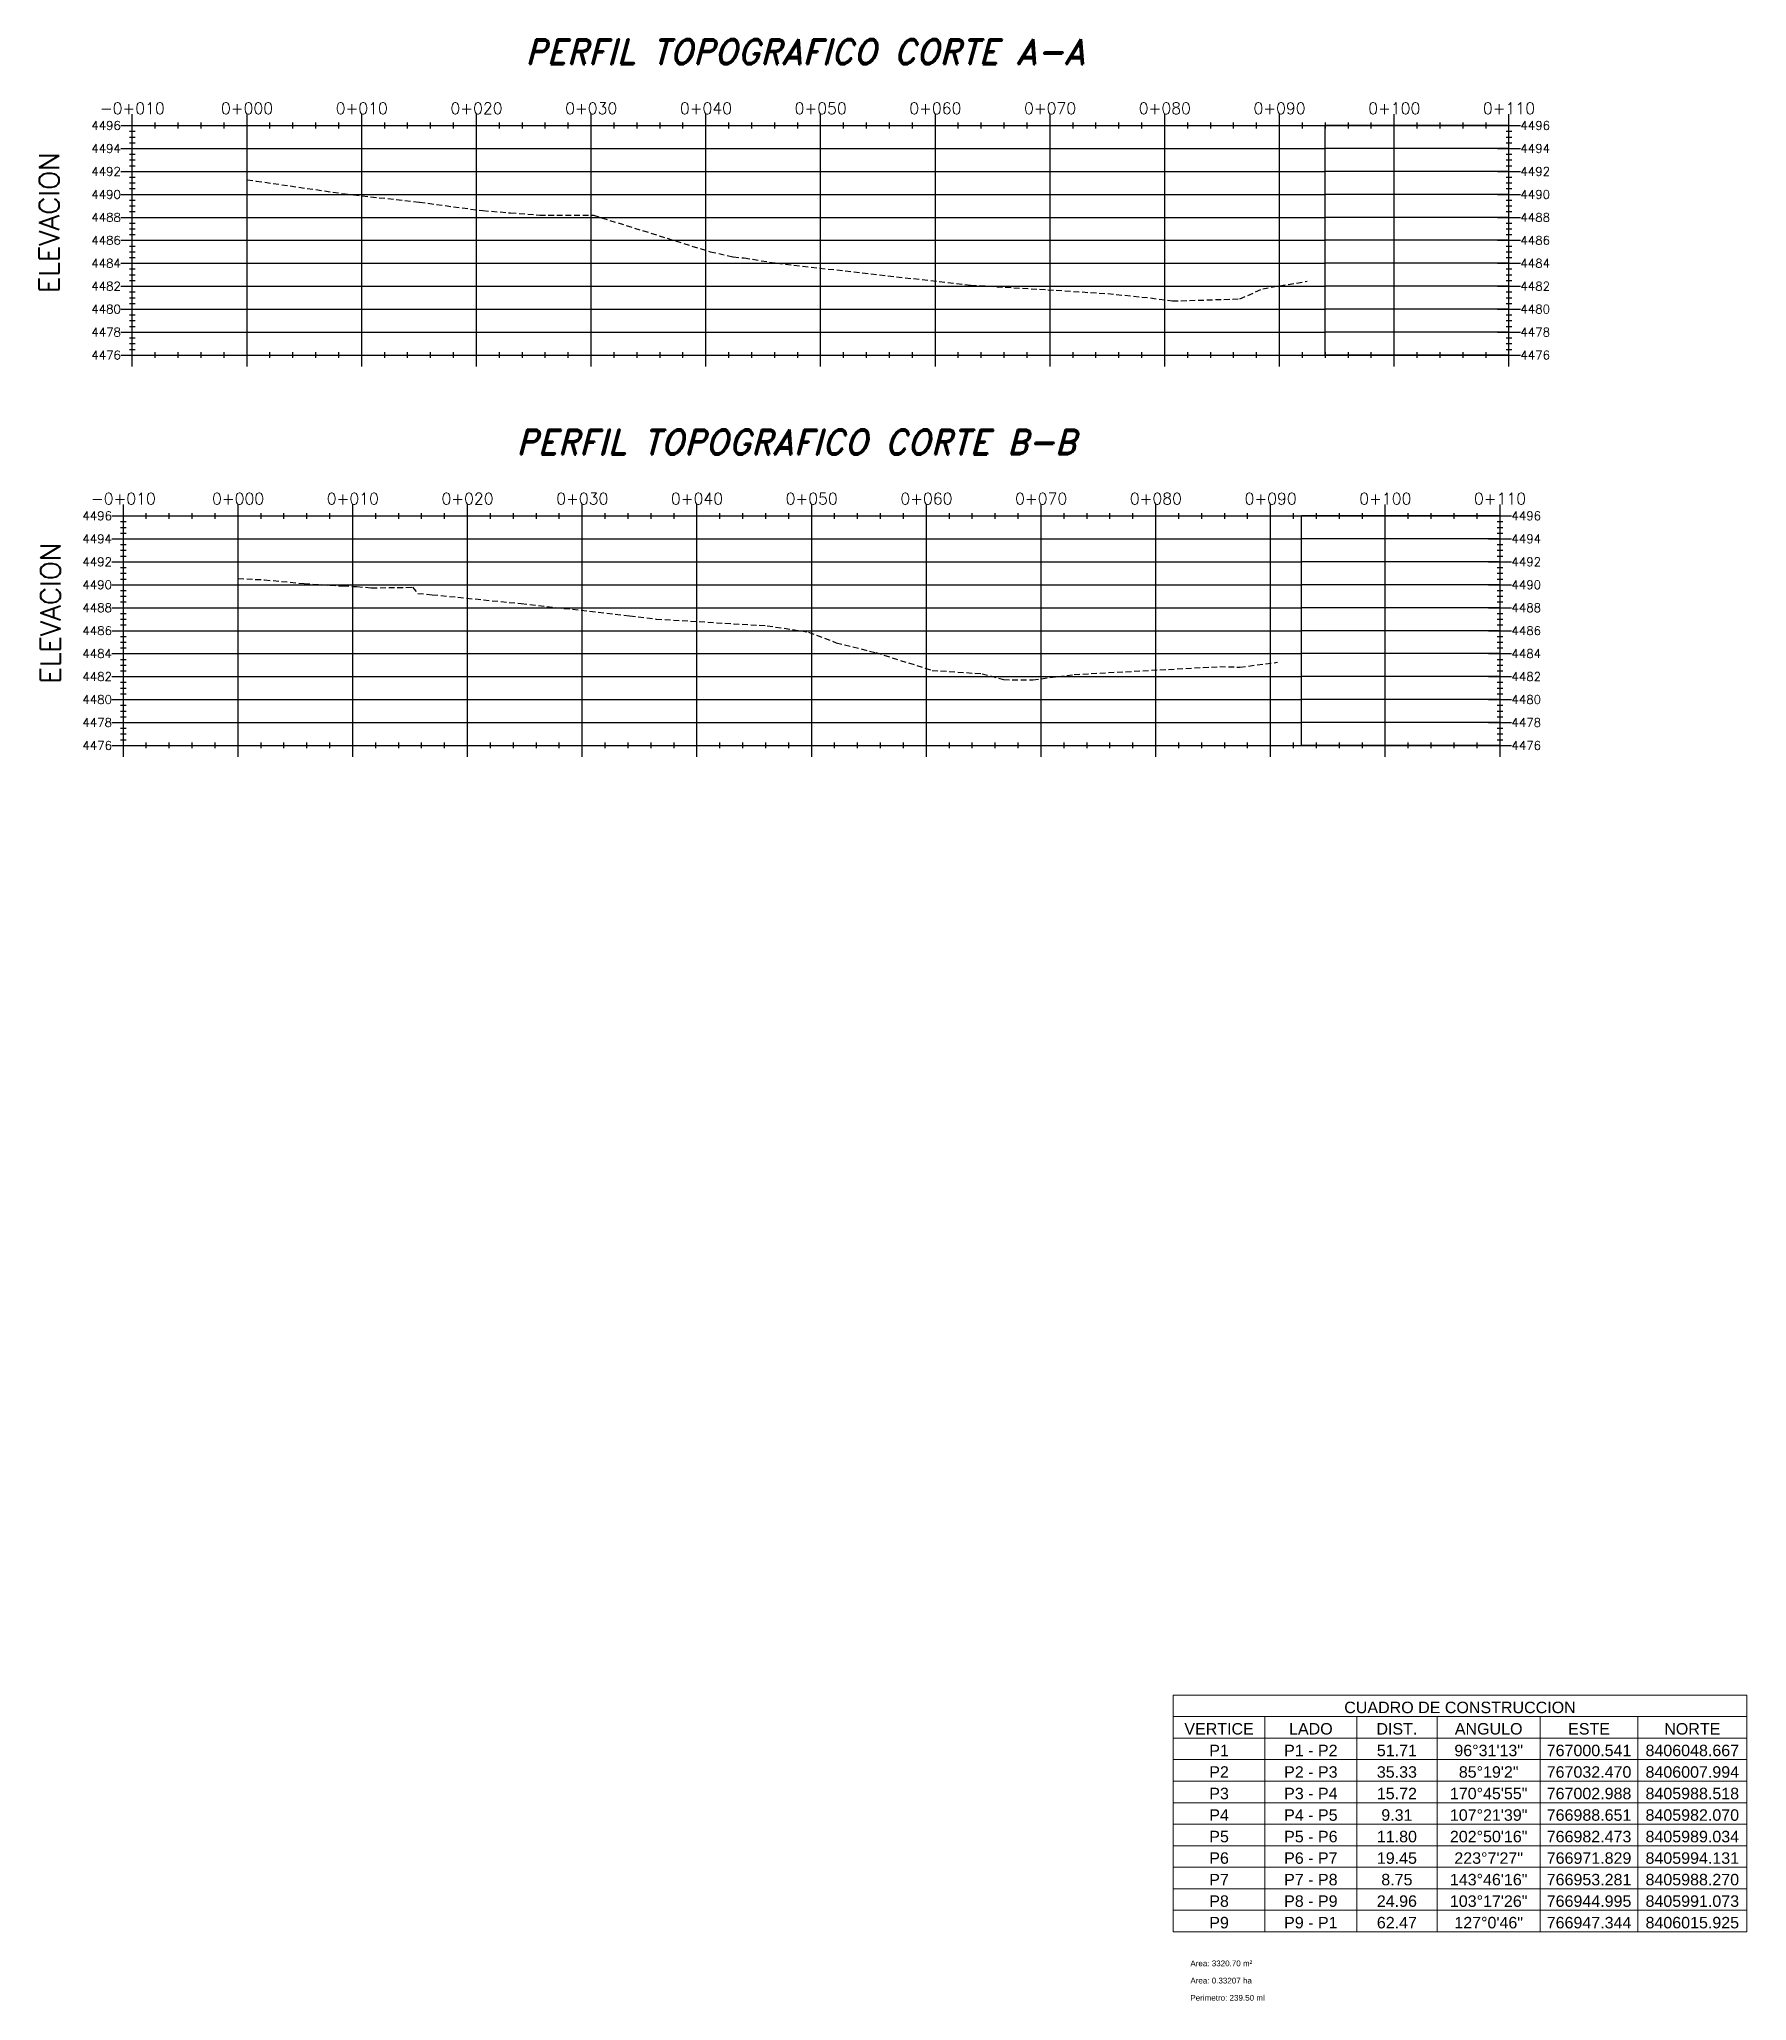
# Model space of a CAD drawing. Header units: metres. Extents: x 756359 to 758214, y 8425508 to 8426351.
# Drawn here: x 758065.3 to 758214.1, y 8426180.4 to 8426351.3 of the extents above; entities that cross this region are included whole.
import ezdxf
from ezdxf.enums import TextEntityAlignment as Align

# ---------------------------------------------------------------- set-up
doc = ezdxf.new("R2010")
doc.units = ezdxf.units.M
doc.linetypes.add('DASHED', pattern=[0.75, 0.5, -0.25])
for name, color, linetype in [('C-ROAD-PROF', 1, 'DASHED'), ('C-ROAD-PROF-GRID-GEOM', 5, 'Continuous'), ('C-ROAD-PROF-GRID-MAJR', 8, 'Continuous'), ('C-ROAD-PROF-TEXT', 11, 'Continuous'), ('C-ROAD-PROF-TITL', 11, 'Continuous'), ('C-ROAD-PROF-TTLB', 5, 'Continuous'), ('NOMBRE', 40, 'Continuous')]:
    doc.layers.add(name, color=color, linetype=linetype)
doc.layers.add('CUADROS', color=9, linetype='Continuous', lineweight=20)
doc.styles.add('ambiente', font='romand.shx', dxfattribs={"oblique": 15})
doc.styles.add('CUADROS', font='arial.ttf')
doc.styles.get("Standard").update_dxf_attribs({"font": 'simplex.shx'})

msp = doc.modelspace()

# ---------------------------------------------------------------- texts
at = {"layer": 'C-ROAD-PROF-TEXT', "color": 11, "linetype": 'Continuous', "lineweight": -3}
for s, insert, char_height, attachment_point in [('-0+010', (758073.413, 8426344.786), 1, 8), ('0+000', (758083.413, 8426344.786), 1, 8), ('0+010', (758093.413, 8426344.786), 1, 8), ('0+020', (758103.413, 8426344.786), 1, 8), ('0+030', (758113.413, 8426344.786), 1, 8), ('0+040', (758123.413, 8426344.786), 1, 8), ('0+050', (758133.413, 8426344.786), 1, 8), ('0+060', (758143.413, 8426344.786), 1, 8), ('0+070', (758153.413, 8426344.786), 1, 8), ('0+080', (758163.413, 8426344.786), 1, 8), ('0+090', (758173.413, 8426344.786), 1, 8), ('0+100', (758183.413, 8426344.786), 1, 8), ('0+110', (758193.413, 8426344.786), 1, 8), ('4496', (758072.413, 8426343.786), 0.75, 6), ('4496', (758194.413, 8426343.786), 0.75, 4), ('4494', (758072.413, 8426341.786), 0.75, 6), ('4494', (758194.413, 8426341.786), 0.75, 4), ('4492', (758072.413, 8426339.786), 0.75, 6), ('4492', (758194.413, 8426339.786), 0.75, 4), ('4490', (758072.413, 8426337.786), 0.75, 6), ('4490', (758194.413, 8426337.786), 0.75, 4), ('4488', (758072.413, 8426335.786), 0.75, 6), ('4488', (758194.413, 8426335.786), 0.75, 4), ('4486', (758072.413, 8426333.786), 0.75, 6), ('4486', (758194.413, 8426333.786), 0.75, 4), ('4484', (758072.413, 8426331.786), 0.75, 6), ('4484', (758194.413, 8426331.786), 0.75, 4), ('4482', (758072.413, 8426329.786), 0.75, 6), ('4482', (758194.413, 8426329.786), 0.75, 4), ('4480', (758072.413, 8426327.786), 0.75, 6), ('4480', (758194.413, 8426327.786), 0.75, 4), ('4478', (758072.413, 8426325.786), 0.75, 6), ('4478', (758194.413, 8426325.786), 0.75, 4), ('4476', (758072.413, 8426323.786), 0.75, 6), ('4476', (758194.413, 8426323.786), 0.75, 4), ('-0+010', (758072.633, 8426310.776), 1, 8), ('0+000', (758082.633, 8426310.776), 1, 8), ('0+010', (758092.633, 8426310.776), 1, 8), ('0+020', (758102.633, 8426310.776), 1, 8), ('0+030', (758112.633, 8426310.776), 1, 8), ('0+040', (758122.633, 8426310.776), 1, 8), ('0+050', (758132.633, 8426310.776), 1, 8), ('0+060', (758142.633, 8426310.776), 1, 8), ('0+070', (758152.633, 8426310.776), 1, 8), ('0+080', (758162.633, 8426310.776), 1, 8), ('0+090', (758172.633, 8426310.776), 1, 8), ('0+100', (758182.633, 8426310.776), 1, 8), ('0+110', (758192.633, 8426310.776), 1, 8), ('4496', (758071.633, 8426309.776), 0.75, 6), ('4496', (758193.633, 8426309.776), 0.75, 4), ('4494', (758071.633, 8426307.776), 0.75, 6), ('4494', (758193.633, 8426307.776), 0.75, 4), ('4492', (758071.633, 8426305.776), 0.75, 6), ('4492', (758193.633, 8426305.776), 0.75, 4), ('4490', (758071.633, 8426303.776), 0.75, 6), ('4490', (758193.633, 8426303.776), 0.75, 4), ('4488', (758071.633, 8426301.776), 0.75, 6), ('4488', (758193.633, 8426301.776), 0.75, 4), ('4486', (758071.633, 8426299.776), 0.75, 6), ('4486', (758193.633, 8426299.776), 0.75, 4), ('4484', (758071.633, 8426297.776), 0.75, 6), ('4484', (758193.633, 8426297.776), 0.75, 4), ('4482', (758071.633, 8426295.776), 0.75, 6), ('4482', (758193.633, 8426295.776), 0.75, 4), ('4480', (758071.633, 8426293.776), 0.75, 6), ('4480', (758193.633, 8426293.776), 0.75, 4), ('4478', (758071.633, 8426291.776), 0.75, 6), ('4478', (758193.633, 8426291.776), 0.75, 4), ('4476', (758071.633, 8426289.776), 0.75, 6), ('4476', (758193.633, 8426289.776), 0.75, 4)]:
    msp.add_mtext(s, dxfattribs=dict(at, insert=insert, char_height=char_height, attachment_point=attachment_point))
at = {"layer": 'C-ROAD-PROF-TITL', "color": 11, "linetype": 'Continuous', "lineweight": -3, "char_height": 1.75, "attachment_point": 8, "rotation": 90}
for insert in [(758067.046, 8426335.337), (758067.161, 8426301.327)]:
    msp.add_mtext('ELEVACION', dxfattribs=dict(at, insert=insert))
at = {"layer": 'CUADROS', "ltscale": 0.5, "style": 'CUADROS'}
for s, p in [('Area: 3320.70 m²', (758165.642, 8426183.416)), ('Area: 0.33207 ha', (758165.642, 8426181.916)), ('Perimetro: 239.50 ml', (758165.642, 8426180.416))]:
    msp.add_text(s, height=0.5, dxfattribs=at).set_placement(p)
at = {"layer": 'NOMBRE', "style": 'ambiente', "oblique": 15, "text_generation_flag": 6}
for s, p in [('PERFIL TOPOGRAFICO CORTE A-A', (758132.052, 8426350.224)), ('PERFIL TOPOGRAFICO CORTE B-B', (758131.272, 8426316.214))]:
    msp.add_text(s, height=2.16, rotation=180, dxfattribs=at).set_placement(p, align=Align.MIDDLE_CENTER)

# ---------------------------------------------------------------- blocks, each defined once
blk = doc.blocks.new('CC-C')
at = {"layer": 'CUADROS'}
for p, q in [((0, 0), (0, 7.5)), ((0, 7.5), (100, 7.5)), ((100, 0), (100, 7.5)), ((0, 3.75), (100, 3.75)), ((16, 0), (16, 3.75)), ((32, 0), (32, 3.75)), ((46, 0), (46, 3.75)), ((64, 0), (64, 3.75)), ((81, 0), (81, 3.75)), ((0, 0), (100, 0))]:
    blk.add_line(p, q, dxfattribs=at)
at = {"layer": 'CUADROS', "style": 'CUADROS'}
blk.add_text('CUADRO DE CONSTRUCCION', height=2, dxfattribs=at).set_placement((50, 3.75), align=Align.BOTTOM_CENTER)
for s, p in [('VERTICE', (8, 0.625)), ('LADO', (24, 0.625)), ('DIST.', (39, 0.625)), ('ANGULO', (55, 0.625)), ('ESTE', (72.5, 0.625)), ('NORTE', (90.5, 0.625))]:
    blk.add_text(s, height=2, dxfattribs=at).set_placement(p, align=Align.CENTER)
blk = doc.blocks.new('CC-Cuerpo')
at = {"layer": 'CUADROS'}
for p, q in [((0, 0), (0, 3.75)), ((0, 3.75), (100, 3.75)), ((16, 0), (16, 3.75)), ((32, 0), (32, 3.75)), ((46, 0), (46, 3.75)), ((64, 0), (64, 3.75)), ((81, 0), (81, 3.75)), ((100, 0), (100, 3.75)), ((0, 0), (100, 0))]:
    blk.add_line(p, q, dxfattribs=at)
at = {"layer": 'CUADROS', "style": 'CUADROS'}
for tag, p in [('V', (8, 0)), ('L', (24, 0)), ('D', (39, 0)), ('ANG', (55, 0)), ('X', (72.5, 0)), ('Y', (90.5, 0))]:
    blk.add_attdef(tag, text='', height=2, dxfattribs=at).set_placement(p, align=Align.BOTTOM_CENTER)
blk = doc.blocks.new('*U59')
at = {"layer": 'C-ROAD-PROF', "color": 1, "linetype": 'DASHED', "lineweight": -3}
for p, q in [((767169.34, 8406143.29), (767170.14, 8406143.18)), ((767170.14, 8406143.18), (767177.88, 8406142.06)), ((767177.88, 8406142.06), (767184.37, 8406141.34)), ((767184.37, 8406141.34), (767189.9, 8406140.6)), ((767189.9, 8406140.6), (767192.31, 8406140.41)), ((767192.31, 8406140.41), (767194.85, 8406140.21)), ((767194.85, 8406140.21), (767199.53, 8406140.2)), ((767199.53, 8406140.2), (767209.72, 8406137.02)), ((767209.72, 8406137.02), (767211.72, 8406136.58)), ((767211.72, 8406136.58), (767212.67, 8406136.48)), ((767212.67, 8406136.48), (767215.52, 8406136.02)), ((767215.52, 8406136.02), (767232.44, 8406134.11)), ((767257.87, 8406133.8), (767261.75, 8406134.45)), ((767232.44, 8406134.11), (767239.13, 8406133.71)), ((767239.13, 8406133.71), (767244.36, 8406133.37)), ((767244.36, 8406133.37), (767248.1, 8406133)), ((767248.1, 8406133), (767250, 8406132.73)), ((767250, 8406132.73), (767255.89, 8406132.91)), ((767255.89, 8406132.91), (767257.87, 8406133.8))]:
    blk.add_line(p, q, dxfattribs=at)
blk = doc.blocks.new('*U60')
at = {"layer": 'C-ROAD-PROF', "color": 1, "linetype": 'DASHED', "lineweight": -3}
for p, q in [((767212.64, 8406052.23), (767214.94, 8406052.12)), ((767214.94, 8406052.12), (767218.4, 8406051.79)), ((767218.4, 8406051.79), (767221.8, 8406051.58)), ((767221.8, 8406051.58), (767222.99, 8406051.53)), ((767222.99, 8406051.53), (767224.27, 8406051.42)), ((767224.27, 8406051.42), (767227.84, 8406051.47)), ((767227.84, 8406051.47), (767228.31, 8406050.94)), ((767228.31, 8406050.94), (767229.56, 8406050.82)), ((767229.56, 8406050.82), (767237.32, 8406050.05)), ((767237.32, 8406050.05), (767246.77, 8406048.99)), ((767246.77, 8406048.99), (767249.09, 8406048.7)), ((767249.09, 8406048.7), (767258.75, 8406048.12)), ((767258.75, 8406048.12), (767262.36, 8406047.57)), ((767262.36, 8406047.57), (767264.78, 8406046.64)), ((767264.78, 8406046.64), (767268.22, 8406045.78)), ((767268.22, 8406045.78), (767273.13, 8406044.23)), ((767273.13, 8406044.23), (767277.49, 8406043.94)), ((767277.49, 8406043.94), (767279.37, 8406043.42)), ((767281.91, 8406043.41), (767285.51, 8406043.87)), ((767285.51, 8406043.87), (767298.21, 8406044.56)), ((767298.21, 8406044.56), (767299.97, 8406044.51)), ((767299.97, 8406044.51), (767303.23, 8406044.93)), ((767279.37, 8406043.42), (767281.91, 8406043.41))]:
    blk.add_line(p, q, dxfattribs=at)

# ---------------------------------------------------------------- linework, layer by layer
at = {"layer": 'C-ROAD-PROF-GRID-GEOM', "color": 5, "linetype": 'Continuous', "lineweight": -3}
for p, q in [((758083.413, 8426323.786), (758083.413, 8426343.786)), ((758177.402, 8426323.786), (758177.402, 8426343.786)), ((758082.633, 8426289.776), (758082.633, 8426309.776)), ((758175.318, 8426289.776), (758175.318, 8426309.776))]:
    msp.add_line(p, q, dxfattribs=at)
at = {"layer": 'C-ROAD-PROF-GRID-MAJR', "color": 8, "linetype": 'Continuous', "lineweight": -3}
for p, q in [((758073.413, 8426343.786), (758083.413, 8426343.786)), ((758073.413, 8426323.786), (758073.413, 8426343.786)), ((758083.413, 8426343.786), (758177.402, 8426343.786)), ((758083.413, 8426323.786), (758083.413, 8426343.786)), ((758093.413, 8426323.786), (758093.413, 8426343.786)), ((758103.413, 8426323.786), (758103.413, 8426343.786)), ((758113.413, 8426323.786), (758113.413, 8426343.786)), ((758123.413, 8426323.786), (758123.413, 8426343.786)), ((758133.413, 8426323.786), (758133.413, 8426343.786)), ((758143.413, 8426323.786), (758143.413, 8426343.786)), ((758153.413, 8426323.786), (758153.413, 8426343.786)), ((758163.413, 8426323.786), (758163.413, 8426343.786)), ((758173.413, 8426323.786), (758173.413, 8426343.786)), ((758193.413, 8426343.786), (758177.402, 8426343.786)), ((758183.413, 8426323.786), (758183.413, 8426343.786)), ((758193.413, 8426323.786), (758193.413, 8426343.786)), ((758073.413, 8426341.786), (758083.413, 8426341.786)), ((758083.413, 8426341.786), (758177.402, 8426341.786)), ((758193.413, 8426341.786), (758177.402, 8426341.786)), ((758073.413, 8426339.786), (758083.413, 8426339.786)), ((758083.413, 8426339.786), (758177.402, 8426339.786)), ((758193.413, 8426339.786), (758177.402, 8426339.786)), ((758073.413, 8426337.786), (758083.413, 8426337.786)), ((758083.413, 8426337.786), (758177.402, 8426337.786)), ((758193.413, 8426337.786), (758177.402, 8426337.786)), ((758073.413, 8426335.786), (758083.413, 8426335.786)), ((758083.413, 8426335.786), (758177.402, 8426335.786)), ((758193.413, 8426335.786), (758177.402, 8426335.786)), ((758073.413, 8426333.786), (758083.413, 8426333.786)), ((758083.413, 8426333.786), (758177.402, 8426333.786)), ((758193.413, 8426333.786), (758177.402, 8426333.786)), ((758073.413, 8426331.786), (758083.413, 8426331.786)), ((758083.413, 8426331.786), (758177.402, 8426331.786)), ((758193.413, 8426331.786), (758177.402, 8426331.786)), ((758073.413, 8426329.786), (758083.413, 8426329.786)), ((758083.413, 8426329.786), (758177.402, 8426329.786)), ((758193.413, 8426329.786), (758177.402, 8426329.786)), ((758073.413, 8426327.786), (758083.413, 8426327.786)), ((758083.413, 8426327.786), (758177.402, 8426327.786)), ((758193.413, 8426327.786), (758177.402, 8426327.786)), ((758073.413, 8426325.786), (758083.413, 8426325.786)), ((758083.413, 8426325.786), (758177.402, 8426325.786)), ((758193.413, 8426325.786), (758177.402, 8426325.786)), ((758073.413, 8426323.786), (758083.413, 8426323.786)), ((758083.413, 8426323.786), (758177.402, 8426323.786)), ((758193.413, 8426323.786), (758177.402, 8426323.786)), ((758072.633, 8426309.776), (758082.633, 8426309.776)), ((758072.633, 8426289.776), (758072.633, 8426309.776)), ((758082.633, 8426309.776), (758175.318, 8426309.776)), ((758082.633, 8426289.776), (758082.633, 8426309.776)), ((758092.633, 8426289.776), (758092.633, 8426309.776)), ((758102.633, 8426289.776), (758102.633, 8426309.776)), ((758112.633, 8426289.776), (758112.633, 8426309.776)), ((758122.633, 8426289.776), (758122.633, 8426309.776)), ((758132.633, 8426289.776), (758132.633, 8426309.776)), ((758142.633, 8426289.776), (758142.633, 8426309.776)), ((758152.633, 8426289.776), (758152.633, 8426309.776)), ((758162.633, 8426289.776), (758162.633, 8426309.776)), ((758172.633, 8426289.776), (758172.633, 8426309.776)), ((758192.633, 8426309.776), (758175.318, 8426309.776)), ((758182.633, 8426289.776), (758182.633, 8426309.776)), ((758192.633, 8426289.776), (758192.633, 8426309.776)), ((758072.633, 8426307.776), (758082.633, 8426307.776)), ((758082.633, 8426307.776), (758175.318, 8426307.776)), ((758192.633, 8426307.776), (758175.318, 8426307.776)), ((758072.633, 8426305.776), (758082.633, 8426305.776)), ((758082.633, 8426305.776), (758175.318, 8426305.776)), ((758192.633, 8426305.776), (758175.318, 8426305.776)), ((758072.633, 8426303.776), (758082.633, 8426303.776)), ((758082.633, 8426303.776), (758175.318, 8426303.776)), ((758192.633, 8426303.776), (758175.318, 8426303.776)), ((758072.633, 8426301.776), (758082.633, 8426301.776)), ((758082.633, 8426301.776), (758175.318, 8426301.776)), ((758192.633, 8426301.776), (758175.318, 8426301.776)), ((758072.633, 8426299.776), (758082.633, 8426299.776)), ((758082.633, 8426299.776), (758175.318, 8426299.776)), ((758192.633, 8426299.776), (758175.318, 8426299.776)), ((758072.633, 8426297.776), (758082.633, 8426297.776)), ((758082.633, 8426297.776), (758175.318, 8426297.776)), ((758192.633, 8426297.776), (758175.318, 8426297.776)), ((758072.633, 8426295.776), (758082.633, 8426295.776)), ((758082.633, 8426295.776), (758175.318, 8426295.776)), ((758192.633, 8426295.776), (758175.318, 8426295.776)), ((758072.633, 8426293.776), (758082.633, 8426293.776)), ((758082.633, 8426293.776), (758175.318, 8426293.776)), ((758192.633, 8426293.776), (758175.318, 8426293.776)), ((758072.633, 8426291.776), (758082.633, 8426291.776)), ((758082.633, 8426291.776), (758175.318, 8426291.776)), ((758192.633, 8426291.776), (758175.318, 8426291.776)), ((758072.633, 8426289.776), (758082.633, 8426289.776)), ((758082.633, 8426289.776), (758175.318, 8426289.776)), ((758192.633, 8426289.776), (758175.318, 8426289.776))]:
    msp.add_line(p, q, dxfattribs=at)
at = {"layer": 'C-ROAD-PROF-TEXT', "color": 11, "linetype": 'Continuous', "lineweight": -3}
for p, q in [((758073.413, 8426342.786), (758073.413, 8426344.786)), ((758083.413, 8426342.786), (758083.413, 8426344.786)), ((758093.413, 8426342.786), (758093.413, 8426344.786)), ((758103.413, 8426342.786), (758103.413, 8426344.786)), ((758113.413, 8426342.786), (758113.413, 8426344.786)), ((758123.413, 8426342.786), (758123.413, 8426344.786)), ((758133.413, 8426342.786), (758133.413, 8426344.786)), ((758143.413, 8426342.786), (758143.413, 8426344.786)), ((758153.413, 8426342.786), (758153.413, 8426344.786)), ((758163.413, 8426342.786), (758163.413, 8426344.786)), ((758173.413, 8426342.786), (758173.413, 8426344.786)), ((758183.413, 8426342.786), (758183.413, 8426344.786)), ((758193.413, 8426342.786), (758193.413, 8426344.786)), ((758072.413, 8426343.786), (758074.413, 8426343.786)), ((758073.163, 8426343.286), (758073.663, 8426343.286)), ((758073.163, 8426342.786), (758073.663, 8426342.786)), ((758075.413, 8426343.536), (758075.413, 8426344.036)), ((758077.413, 8426343.536), (758077.413, 8426344.036)), ((758079.413, 8426343.536), (758079.413, 8426344.036)), ((758081.413, 8426343.536), (758081.413, 8426344.036)), ((758085.413, 8426343.536), (758085.413, 8426344.036)), ((758087.413, 8426343.536), (758087.413, 8426344.036)), ((758089.413, 8426343.536), (758089.413, 8426344.036)), ((758091.413, 8426343.536), (758091.413, 8426344.036)), ((758095.413, 8426343.536), (758095.413, 8426344.036)), ((758097.413, 8426343.536), (758097.413, 8426344.036)), ((758099.413, 8426343.536), (758099.413, 8426344.036)), ((758101.413, 8426343.536), (758101.413, 8426344.036)), ((758105.413, 8426343.536), (758105.413, 8426344.036)), ((758107.413, 8426343.536), (758107.413, 8426344.036)), ((758109.413, 8426343.536), (758109.413, 8426344.036)), ((758111.413, 8426343.536), (758111.413, 8426344.036)), ((758115.413, 8426343.536), (758115.413, 8426344.036)), ((758117.413, 8426343.536), (758117.413, 8426344.036)), ((758119.413, 8426343.536), (758119.413, 8426344.036)), ((758121.413, 8426343.536), (758121.413, 8426344.036)), ((758125.413, 8426343.536), (758125.413, 8426344.036)), ((758127.413, 8426343.536), (758127.413, 8426344.036)), ((758129.413, 8426343.536), (758129.413, 8426344.036)), ((758131.413, 8426343.536), (758131.413, 8426344.036)), ((758135.413, 8426343.536), (758135.413, 8426344.036)), ((758137.413, 8426343.536), (758137.413, 8426344.036)), ((758139.413, 8426343.536), (758139.413, 8426344.036)), ((758141.413, 8426343.536), (758141.413, 8426344.036)), ((758145.413, 8426343.536), (758145.413, 8426344.036)), ((758147.413, 8426343.536), (758147.413, 8426344.036)), ((758149.413, 8426343.536), (758149.413, 8426344.036)), ((758151.413, 8426343.536), (758151.413, 8426344.036)), ((758155.413, 8426343.536), (758155.413, 8426344.036)), ((758157.413, 8426343.536), (758157.413, 8426344.036)), ((758159.413, 8426343.536), (758159.413, 8426344.036)), ((758161.413, 8426343.536), (758161.413, 8426344.036)), ((758165.413, 8426343.536), (758165.413, 8426344.036)), ((758167.413, 8426343.536), (758167.413, 8426344.036)), ((758169.413, 8426343.536), (758169.413, 8426344.036)), ((758171.413, 8426343.536), (758171.413, 8426344.036)), ((758175.413, 8426343.536), (758175.413, 8426344.036)), ((758177.413, 8426343.536), (758177.413, 8426344.036)), ((758179.413, 8426343.536), (758179.413, 8426344.036)), ((758181.413, 8426343.536), (758181.413, 8426344.036)), ((758185.413, 8426343.536), (758185.413, 8426344.036)), ((758187.413, 8426343.536), (758187.413, 8426344.036)), ((758189.413, 8426343.536), (758189.413, 8426344.036)), ((758191.413, 8426343.536), (758191.413, 8426344.036)), ((758192.413, 8426343.786), (758194.413, 8426343.786)), ((758193.163, 8426343.286), (758193.663, 8426343.286)), ((758193.163, 8426342.786), (758193.663, 8426342.786)), ((758072.413, 8426341.786), (758074.413, 8426341.786)), ((758073.163, 8426342.286), (758073.663, 8426342.286)), ((758073.163, 8426341.286), (758073.663, 8426341.286)), ((758192.413, 8426341.786), (758194.413, 8426341.786)), ((758193.163, 8426342.286), (758193.663, 8426342.286)), ((758193.163, 8426341.286), (758193.663, 8426341.286)), ((758072.413, 8426339.786), (758074.413, 8426339.786)), ((758073.163, 8426340.786), (758073.663, 8426340.786)), ((758073.163, 8426340.286), (758073.663, 8426340.286)), ((758192.413, 8426339.786), (758194.413, 8426339.786)), ((758193.163, 8426340.786), (758193.663, 8426340.786)), ((758193.163, 8426340.286), (758193.663, 8426340.286)), ((758072.413, 8426337.786), (758074.413, 8426337.786)), ((758073.163, 8426339.286), (758073.663, 8426339.286)), ((758073.163, 8426338.786), (758073.663, 8426338.786)), ((758073.163, 8426338.286), (758073.663, 8426338.286)), ((758192.413, 8426337.786), (758194.413, 8426337.786)), ((758193.163, 8426339.286), (758193.663, 8426339.286)), ((758193.163, 8426338.786), (758193.663, 8426338.786)), ((758193.163, 8426338.286), (758193.663, 8426338.286)), ((758073.163, 8426337.286), (758073.663, 8426337.286)), ((758073.163, 8426336.786), (758073.663, 8426336.786)), ((758073.163, 8426336.286), (758073.663, 8426336.286)), ((758193.163, 8426337.286), (758193.663, 8426337.286)), ((758193.163, 8426336.786), (758193.663, 8426336.786)), ((758193.163, 8426336.286), (758193.663, 8426336.286)), ((758072.413, 8426335.786), (758074.413, 8426335.786)), ((758073.163, 8426335.286), (758073.663, 8426335.286)), ((758073.163, 8426334.786), (758073.663, 8426334.786)), ((758073.163, 8426334.286), (758073.663, 8426334.286)), ((758192.413, 8426335.786), (758194.413, 8426335.786)), ((758193.163, 8426335.286), (758193.663, 8426335.286)), ((758193.163, 8426334.786), (758193.663, 8426334.786)), ((758193.163, 8426334.286), (758193.663, 8426334.286)), ((758072.413, 8426333.786), (758074.413, 8426333.786)), ((758073.163, 8426333.286), (758073.663, 8426333.286)), ((758073.163, 8426332.786), (758073.663, 8426332.786)), ((758192.413, 8426333.786), (758194.413, 8426333.786)), ((758193.163, 8426333.286), (758193.663, 8426333.286)), ((758193.163, 8426332.786), (758193.663, 8426332.786)), ((758072.413, 8426331.786), (758074.413, 8426331.786)), ((758073.163, 8426332.286), (758073.663, 8426332.286)), ((758073.163, 8426331.286), (758073.663, 8426331.286)), ((758073.163, 8426330.786), (758073.663, 8426330.786)), ((758192.413, 8426331.786), (758194.413, 8426331.786)), ((758193.163, 8426332.286), (758193.663, 8426332.286)), ((758193.163, 8426331.286), (758193.663, 8426331.286)), ((758193.163, 8426330.786), (758193.663, 8426330.786)), ((758072.413, 8426329.786), (758074.413, 8426329.786)), ((758073.163, 8426330.286), (758073.663, 8426330.286)), ((758073.163, 8426329.286), (758073.663, 8426329.286)), ((758192.413, 8426329.786), (758194.413, 8426329.786)), ((758193.163, 8426330.286), (758193.663, 8426330.286)), ((758193.163, 8426329.286), (758193.663, 8426329.286)), ((758072.413, 8426327.786), (758074.413, 8426327.786)), ((758073.163, 8426328.786), (758073.663, 8426328.786)), ((758073.163, 8426328.286), (758073.663, 8426328.286)), ((758192.413, 8426327.786), (758194.413, 8426327.786)), ((758193.163, 8426328.786), (758193.663, 8426328.786)), ((758193.163, 8426328.286), (758193.663, 8426328.286)), ((758072.413, 8426325.786), (758074.413, 8426325.786)), ((758073.163, 8426327.286), (758073.663, 8426327.286)), ((758073.163, 8426326.786), (758073.663, 8426326.786)), ((758073.163, 8426326.286), (758073.663, 8426326.286)), ((758192.413, 8426325.786), (758194.413, 8426325.786)), ((758193.163, 8426327.286), (758193.663, 8426327.286)), ((758193.163, 8426326.786), (758193.663, 8426326.786)), ((758193.163, 8426326.286), (758193.663, 8426326.286)), ((758073.163, 8426325.286), (758073.663, 8426325.286)), ((758073.163, 8426324.786), (758073.663, 8426324.786)), ((758073.163, 8426324.286), (758073.663, 8426324.286)), ((758073.413, 8426322.786), (758073.413, 8426324.786)), ((758075.413, 8426323.536), (758075.413, 8426324.036)), ((758077.413, 8426323.536), (758077.413, 8426324.036)), ((758079.413, 8426323.536), (758079.413, 8426324.036)), ((758081.413, 8426323.536), (758081.413, 8426324.036)), ((758083.413, 8426322.786), (758083.413, 8426324.786)), ((758085.413, 8426323.536), (758085.413, 8426324.036)), ((758087.413, 8426323.536), (758087.413, 8426324.036)), ((758089.413, 8426323.536), (758089.413, 8426324.036)), ((758091.413, 8426323.536), (758091.413, 8426324.036)), ((758093.413, 8426322.786), (758093.413, 8426324.786)), ((758095.413, 8426323.536), (758095.413, 8426324.036)), ((758097.413, 8426323.536), (758097.413, 8426324.036)), ((758099.413, 8426323.536), (758099.413, 8426324.036)), ((758101.413, 8426323.536), (758101.413, 8426324.036)), ((758103.413, 8426322.786), (758103.413, 8426324.786)), ((758105.413, 8426323.536), (758105.413, 8426324.036)), ((758107.413, 8426323.536), (758107.413, 8426324.036)), ((758109.413, 8426323.536), (758109.413, 8426324.036)), ((758111.413, 8426323.536), (758111.413, 8426324.036)), ((758113.413, 8426322.786), (758113.413, 8426324.786)), ((758115.413, 8426323.536), (758115.413, 8426324.036)), ((758117.413, 8426323.536), (758117.413, 8426324.036)), ((758119.413, 8426323.536), (758119.413, 8426324.036)), ((758121.413, 8426323.536), (758121.413, 8426324.036)), ((758123.413, 8426322.786), (758123.413, 8426324.786)), ((758125.413, 8426323.536), (758125.413, 8426324.036)), ((758127.413, 8426323.536), (758127.413, 8426324.036)), ((758129.413, 8426323.536), (758129.413, 8426324.036)), ((758131.413, 8426323.536), (758131.413, 8426324.036)), ((758133.413, 8426322.786), (758133.413, 8426324.786)), ((758135.413, 8426323.536), (758135.413, 8426324.036)), ((758137.413, 8426323.536), (758137.413, 8426324.036)), ((758139.413, 8426323.536), (758139.413, 8426324.036)), ((758141.413, 8426323.536), (758141.413, 8426324.036)), ((758143.413, 8426322.786), (758143.413, 8426324.786)), ((758145.413, 8426323.536), (758145.413, 8426324.036)), ((758147.413, 8426323.536), (758147.413, 8426324.036)), ((758149.413, 8426323.536), (758149.413, 8426324.036)), ((758151.413, 8426323.536), (758151.413, 8426324.036)), ((758153.413, 8426322.786), (758153.413, 8426324.786)), ((758155.413, 8426323.536), (758155.413, 8426324.036)), ((758157.413, 8426323.536), (758157.413, 8426324.036)), ((758159.413, 8426323.536), (758159.413, 8426324.036)), ((758161.413, 8426323.536), (758161.413, 8426324.036)), ((758163.413, 8426322.786), (758163.413, 8426324.786)), ((758165.413, 8426323.536), (758165.413, 8426324.036)), ((758167.413, 8426323.536), (758167.413, 8426324.036)), ((758169.413, 8426323.536), (758169.413, 8426324.036)), ((758171.413, 8426323.536), (758171.413, 8426324.036)), ((758173.413, 8426322.786), (758173.413, 8426324.786)), ((758175.413, 8426323.536), (758175.413, 8426324.036)), ((758177.413, 8426323.536), (758177.413, 8426324.036)), ((758179.413, 8426323.536), (758179.413, 8426324.036)), ((758181.413, 8426323.536), (758181.413, 8426324.036)), ((758183.413, 8426322.786), (758183.413, 8426324.786)), ((758185.413, 8426323.536), (758185.413, 8426324.036)), ((758187.413, 8426323.536), (758187.413, 8426324.036)), ((758189.413, 8426323.536), (758189.413, 8426324.036)), ((758191.413, 8426323.536), (758191.413, 8426324.036)), ((758193.163, 8426325.286), (758193.663, 8426325.286)), ((758193.163, 8426324.786), (758193.663, 8426324.786)), ((758193.163, 8426324.286), (758193.663, 8426324.286)), ((758193.413, 8426322.786), (758193.413, 8426324.786)), ((758072.413, 8426323.786), (758074.413, 8426323.786)), ((758192.413, 8426323.786), (758194.413, 8426323.786)), ((758072.633, 8426308.776), (758072.633, 8426310.776)), ((758082.633, 8426308.776), (758082.633, 8426310.776)), ((758092.633, 8426308.776), (758092.633, 8426310.776)), ((758102.633, 8426308.776), (758102.633, 8426310.776)), ((758112.633, 8426308.776), (758112.633, 8426310.776)), ((758122.633, 8426308.776), (758122.633, 8426310.776)), ((758132.633, 8426308.776), (758132.633, 8426310.776)), ((758142.633, 8426308.776), (758142.633, 8426310.776)), ((758152.633, 8426308.776), (758152.633, 8426310.776)), ((758162.633, 8426308.776), (758162.633, 8426310.776)), ((758172.633, 8426308.776), (758172.633, 8426310.776)), ((758182.633, 8426308.776), (758182.633, 8426310.776)), ((758192.633, 8426308.776), (758192.633, 8426310.776)), ((758071.633, 8426309.776), (758073.633, 8426309.776)), ((758072.383, 8426309.276), (758072.883, 8426309.276)), ((758072.383, 8426308.776), (758072.883, 8426308.776)), ((758074.633, 8426309.526), (758074.633, 8426310.026)), ((758076.633, 8426309.526), (758076.633, 8426310.026)), ((758078.633, 8426309.526), (758078.633, 8426310.026)), ((758080.633, 8426309.526), (758080.633, 8426310.026)), ((758084.633, 8426309.526), (758084.633, 8426310.026)), ((758086.633, 8426309.526), (758086.633, 8426310.026)), ((758088.633, 8426309.526), (758088.633, 8426310.026)), ((758090.633, 8426309.526), (758090.633, 8426310.026)), ((758094.633, 8426309.526), (758094.633, 8426310.026)), ((758096.633, 8426309.526), (758096.633, 8426310.026)), ((758098.633, 8426309.526), (758098.633, 8426310.026)), ((758100.633, 8426309.526), (758100.633, 8426310.026)), ((758104.633, 8426309.526), (758104.633, 8426310.026)), ((758106.633, 8426309.526), (758106.633, 8426310.026)), ((758108.633, 8426309.526), (758108.633, 8426310.026)), ((758110.633, 8426309.526), (758110.633, 8426310.026)), ((758114.633, 8426309.526), (758114.633, 8426310.026)), ((758116.633, 8426309.526), (758116.633, 8426310.026)), ((758118.633, 8426309.526), (758118.633, 8426310.026)), ((758120.633, 8426309.526), (758120.633, 8426310.026)), ((758124.633, 8426309.526), (758124.633, 8426310.026)), ((758126.633, 8426309.526), (758126.633, 8426310.026)), ((758128.633, 8426309.526), (758128.633, 8426310.026)), ((758130.633, 8426309.526), (758130.633, 8426310.026)), ((758134.633, 8426309.526), (758134.633, 8426310.026)), ((758136.633, 8426309.526), (758136.633, 8426310.026)), ((758138.633, 8426309.526), (758138.633, 8426310.026)), ((758140.633, 8426309.526), (758140.633, 8426310.026)), ((758144.633, 8426309.526), (758144.633, 8426310.026)), ((758146.633, 8426309.526), (758146.633, 8426310.026)), ((758148.633, 8426309.526), (758148.633, 8426310.026)), ((758150.633, 8426309.526), (758150.633, 8426310.026)), ((758154.633, 8426309.526), (758154.633, 8426310.026)), ((758156.633, 8426309.526), (758156.633, 8426310.026)), ((758158.633, 8426309.526), (758158.633, 8426310.026)), ((758160.633, 8426309.526), (758160.633, 8426310.026)), ((758164.633, 8426309.526), (758164.633, 8426310.026)), ((758166.633, 8426309.526), (758166.633, 8426310.026)), ((758168.633, 8426309.526), (758168.633, 8426310.026)), ((758170.633, 8426309.526), (758170.633, 8426310.026)), ((758174.633, 8426309.526), (758174.633, 8426310.026)), ((758176.633, 8426309.526), (758176.633, 8426310.026)), ((758178.633, 8426309.526), (758178.633, 8426310.026)), ((758180.633, 8426309.526), (758180.633, 8426310.026)), ((758184.633, 8426309.526), (758184.633, 8426310.026)), ((758186.633, 8426309.526), (758186.633, 8426310.026)), ((758188.633, 8426309.526), (758188.633, 8426310.026)), ((758190.633, 8426309.526), (758190.633, 8426310.026)), ((758191.633, 8426309.776), (758193.633, 8426309.776)), ((758192.383, 8426309.276), (758192.883, 8426309.276)), ((758192.383, 8426308.776), (758192.883, 8426308.776)), ((758071.633, 8426307.776), (758073.633, 8426307.776)), ((758072.383, 8426308.276), (758072.883, 8426308.276)), ((758072.383, 8426307.276), (758072.883, 8426307.276)), ((758191.633, 8426307.776), (758193.633, 8426307.776)), ((758192.383, 8426308.276), (758192.883, 8426308.276)), ((758192.383, 8426307.276), (758192.883, 8426307.276)), ((758071.633, 8426305.776), (758073.633, 8426305.776)), ((758072.383, 8426306.776), (758072.883, 8426306.776)), ((758072.383, 8426306.276), (758072.883, 8426306.276)), ((758072.383, 8426305.276), (758072.883, 8426305.276)), ((758191.633, 8426305.776), (758193.633, 8426305.776)), ((758192.383, 8426306.776), (758192.883, 8426306.776)), ((758192.383, 8426306.276), (758192.883, 8426306.276)), ((758192.383, 8426305.276), (758192.883, 8426305.276)), ((758071.633, 8426303.776), (758073.633, 8426303.776)), ((758072.383, 8426304.776), (758072.883, 8426304.776)), ((758072.383, 8426304.276), (758072.883, 8426304.276)), ((758191.633, 8426303.776), (758193.633, 8426303.776)), ((758192.383, 8426304.776), (758192.883, 8426304.776)), ((758192.383, 8426304.276), (758192.883, 8426304.276)), ((758071.633, 8426301.776), (758073.633, 8426301.776)), ((758072.383, 8426303.276), (758072.883, 8426303.276)), ((758072.383, 8426302.776), (758072.883, 8426302.776)), ((758072.383, 8426302.276), (758072.883, 8426302.276)), ((758191.633, 8426301.776), (758193.633, 8426301.776)), ((758192.383, 8426303.276), (758192.883, 8426303.276)), ((758192.383, 8426302.776), (758192.883, 8426302.776)), ((758192.383, 8426302.276), (758192.883, 8426302.276)), ((758072.383, 8426301.276), (758072.883, 8426301.276)), ((758072.383, 8426300.776), (758072.883, 8426300.776)), ((758072.383, 8426300.276), (758072.883, 8426300.276)), ((758192.383, 8426301.276), (758192.883, 8426301.276)), ((758192.383, 8426300.776), (758192.883, 8426300.776)), ((758192.383, 8426300.276), (758192.883, 8426300.276)), ((758071.633, 8426299.776), (758073.633, 8426299.776)), ((758072.383, 8426299.276), (758072.883, 8426299.276)), ((758072.383, 8426298.776), (758072.883, 8426298.776)), ((758191.633, 8426299.776), (758193.633, 8426299.776)), ((758192.383, 8426299.276), (758192.883, 8426299.276)), ((758192.383, 8426298.776), (758192.883, 8426298.776)), ((758071.633, 8426297.776), (758073.633, 8426297.776)), ((758072.383, 8426298.276), (758072.883, 8426298.276)), ((758072.383, 8426297.276), (758072.883, 8426297.276)), ((758072.383, 8426296.776), (758072.883, 8426296.776)), ((758191.633, 8426297.776), (758193.633, 8426297.776)), ((758192.383, 8426298.276), (758192.883, 8426298.276)), ((758192.383, 8426297.276), (758192.883, 8426297.276)), ((758192.383, 8426296.776), (758192.883, 8426296.776)), ((758071.633, 8426295.776), (758073.633, 8426295.776)), ((758072.383, 8426296.276), (758072.883, 8426296.276)), ((758072.383, 8426295.276), (758072.883, 8426295.276)), ((758191.633, 8426295.776), (758193.633, 8426295.776)), ((758192.383, 8426296.276), (758192.883, 8426296.276)), ((758192.383, 8426295.276), (758192.883, 8426295.276)), ((758071.633, 8426293.776), (758073.633, 8426293.776)), ((758072.383, 8426294.776), (758072.883, 8426294.776)), ((758072.383, 8426294.276), (758072.883, 8426294.276)), ((758072.383, 8426293.276), (758072.883, 8426293.276)), ((758191.633, 8426293.776), (758193.633, 8426293.776)), ((758192.383, 8426294.776), (758192.883, 8426294.776)), ((758192.383, 8426294.276), (758192.883, 8426294.276)), ((758192.383, 8426293.276), (758192.883, 8426293.276)), ((758071.633, 8426291.776), (758073.633, 8426291.776)), ((758072.383, 8426292.776), (758072.883, 8426292.776)), ((758072.383, 8426292.276), (758072.883, 8426292.276)), ((758191.633, 8426291.776), (758193.633, 8426291.776)), ((758192.383, 8426292.776), (758192.883, 8426292.776)), ((758192.383, 8426292.276), (758192.883, 8426292.276)), ((758071.633, 8426289.776), (758073.633, 8426289.776)), ((758072.383, 8426291.276), (758072.883, 8426291.276)), ((758072.383, 8426290.776), (758072.883, 8426290.776)), ((758072.383, 8426290.276), (758072.883, 8426290.276)), ((758072.633, 8426288.776), (758072.633, 8426290.776)), ((758074.633, 8426289.526), (758074.633, 8426290.026)), ((758076.633, 8426289.526), (758076.633, 8426290.026)), ((758078.633, 8426289.526), (758078.633, 8426290.026)), ((758080.633, 8426289.526), (758080.633, 8426290.026)), ((758082.633, 8426288.776), (758082.633, 8426290.776)), ((758084.633, 8426289.526), (758084.633, 8426290.026)), ((758086.633, 8426289.526), (758086.633, 8426290.026)), ((758088.633, 8426289.526), (758088.633, 8426290.026)), ((758090.633, 8426289.526), (758090.633, 8426290.026)), ((758092.633, 8426288.776), (758092.633, 8426290.776)), ((758094.633, 8426289.526), (758094.633, 8426290.026)), ((758096.633, 8426289.526), (758096.633, 8426290.026)), ((758098.633, 8426289.526), (758098.633, 8426290.026)), ((758100.633, 8426289.526), (758100.633, 8426290.026)), ((758102.633, 8426288.776), (758102.633, 8426290.776)), ((758104.633, 8426289.526), (758104.633, 8426290.026)), ((758106.633, 8426289.526), (758106.633, 8426290.026)), ((758108.633, 8426289.526), (758108.633, 8426290.026)), ((758110.633, 8426289.526), (758110.633, 8426290.026)), ((758112.633, 8426288.776), (758112.633, 8426290.776)), ((758114.633, 8426289.526), (758114.633, 8426290.026)), ((758116.633, 8426289.526), (758116.633, 8426290.026)), ((758118.633, 8426289.526), (758118.633, 8426290.026)), ((758120.633, 8426289.526), (758120.633, 8426290.026)), ((758122.633, 8426288.776), (758122.633, 8426290.776)), ((758124.633, 8426289.526), (758124.633, 8426290.026)), ((758126.633, 8426289.526), (758126.633, 8426290.026)), ((758128.633, 8426289.526), (758128.633, 8426290.026)), ((758130.633, 8426289.526), (758130.633, 8426290.026)), ((758132.633, 8426288.776), (758132.633, 8426290.776)), ((758134.633, 8426289.526), (758134.633, 8426290.026)), ((758136.633, 8426289.526), (758136.633, 8426290.026)), ((758138.633, 8426289.526), (758138.633, 8426290.026)), ((758140.633, 8426289.526), (758140.633, 8426290.026)), ((758142.633, 8426288.776), (758142.633, 8426290.776)), ((758144.633, 8426289.526), (758144.633, 8426290.026)), ((758146.633, 8426289.526), (758146.633, 8426290.026)), ((758148.633, 8426289.526), (758148.633, 8426290.026)), ((758150.633, 8426289.526), (758150.633, 8426290.026)), ((758152.633, 8426288.776), (758152.633, 8426290.776)), ((758154.633, 8426289.526), (758154.633, 8426290.026)), ((758156.633, 8426289.526), (758156.633, 8426290.026)), ((758158.633, 8426289.526), (758158.633, 8426290.026)), ((758160.633, 8426289.526), (758160.633, 8426290.026)), ((758162.633, 8426288.776), (758162.633, 8426290.776)), ((758164.633, 8426289.526), (758164.633, 8426290.026)), ((758166.633, 8426289.526), (758166.633, 8426290.026)), ((758168.633, 8426289.526), (758168.633, 8426290.026)), ((758170.633, 8426289.526), (758170.633, 8426290.026)), ((758172.633, 8426288.776), (758172.633, 8426290.776)), ((758174.633, 8426289.526), (758174.633, 8426290.026)), ((758176.633, 8426289.526), (758176.633, 8426290.026)), ((758178.633, 8426289.526), (758178.633, 8426290.026)), ((758180.633, 8426289.526), (758180.633, 8426290.026)), ((758182.633, 8426288.776), (758182.633, 8426290.776)), ((758184.633, 8426289.526), (758184.633, 8426290.026)), ((758186.633, 8426289.526), (758186.633, 8426290.026)), ((758188.633, 8426289.526), (758188.633, 8426290.026)), ((758190.633, 8426289.526), (758190.633, 8426290.026)), ((758191.633, 8426289.776), (758193.633, 8426289.776)), ((758192.383, 8426291.276), (758192.883, 8426291.276)), ((758192.383, 8426290.776), (758192.883, 8426290.776)), ((758192.383, 8426290.276), (758192.883, 8426290.276)), ((758192.633, 8426288.776), (758192.633, 8426290.776))]:
    msp.add_line(p, q, dxfattribs=at)
at = {"layer": 'C-ROAD-PROF-TTLB', "color": 5, "linetype": 'Continuous', "lineweight": -3}
for p, q in [((758073.413, 8426323.786), (758073.413, 8426343.786)), ((758073.413, 8426343.786), (758193.413, 8426343.786)), ((758193.413, 8426323.786), (758193.413, 8426343.786)), ((758073.413, 8426323.786), (758193.413, 8426323.786)), ((758072.633, 8426289.776), (758072.633, 8426309.776)), ((758072.633, 8426309.776), (758192.633, 8426309.776)), ((758192.633, 8426289.776), (758192.633, 8426309.776)), ((758072.633, 8426289.776), (758192.633, 8426289.776))]:
    msp.add_line(p, q, dxfattribs=at)

# ---------------------------------------------------------------- block references
at = {"layer": 'C-ROAD-PROF', "color": 1, "linetype": 'DASHED', "lineweight": -3}
for name, p in [('*U59', (-9085.928, 20195.77)), ('*U60', (-9130.007, 20252.088))]:
    msp.add_blockref(name, p, dxfattribs=at)
at = {"layer": 'CUADROS', "xscale": 0.5, "yscale": 0.5, "zscale": 0.5}
msp.add_blockref('CC-C', (758164.142, 8426203.291), dxfattribs=at)
for p, values in [((758164.142, 8426201.416), {'V': 'P1', 'L': 'P1 - P2', 'D': '51.71', 'ANG': '96°31\'13"', 'X': '767000.541', 'Y': '8406048.667'}), ((758164.142, 8426199.541), {'V': 'P2', 'L': 'P2 - P3', 'D': '35.33', 'ANG': '85°19\'2"', 'X': '767032.470', 'Y': '8406007.994'}), ((758164.142, 8426197.666), {'V': 'P3', 'L': 'P3 - P4', 'D': '15.72', 'ANG': '170°45\'55"', 'X': '767002.988', 'Y': '8405988.518'}), ((758164.142, 8426195.791), {'V': 'P4', 'L': 'P4 - P5', 'D': '9.31', 'ANG': '107°21\'39"', 'X': '766988.651', 'Y': '8405982.070'}), ((758164.142, 8426193.916), {'V': 'P5', 'L': 'P5 - P6', 'D': '11.80', 'ANG': '202°50\'16"', 'X': '766982.473', 'Y': '8405989.034'}), ((758164.142, 8426192.041), {'V': 'P6', 'L': 'P6 - P7', 'D': '19.45', 'ANG': '223°7\'27"', 'X': '766971.829', 'Y': '8405994.131'}), ((758164.142, 8426190.166), {'V': 'P7', 'L': 'P7 - P8', 'D': '8.75', 'ANG': '143°46\'16"', 'X': '766953.281', 'Y': '8405988.270'}), ((758164.142, 8426188.291), {'V': 'P8', 'L': 'P8 - P9', 'D': '24.96', 'ANG': '103°17\'26"', 'X': '766944.995', 'Y': '8405991.073'}), ((758164.142, 8426186.416), {'V': 'P9', 'L': 'P9 - P1', 'D': '62.47', 'ANG': '127°0\'46"', 'X': '766947.344', 'Y': '8406015.925'})]:
    msp.add_blockref('CC-Cuerpo', p, dxfattribs=at).add_auto_attribs(values)

msp.set_redraw_order([(e.dxf.handle, doc.entitydb.next_handle()) for e in msp.query("TEXT MTEXT ATTDEF DIMENSION ARC_DIMENSION")])  # texts and dimensions are drawn at this point

doc.saveas('drawing.dxf')
